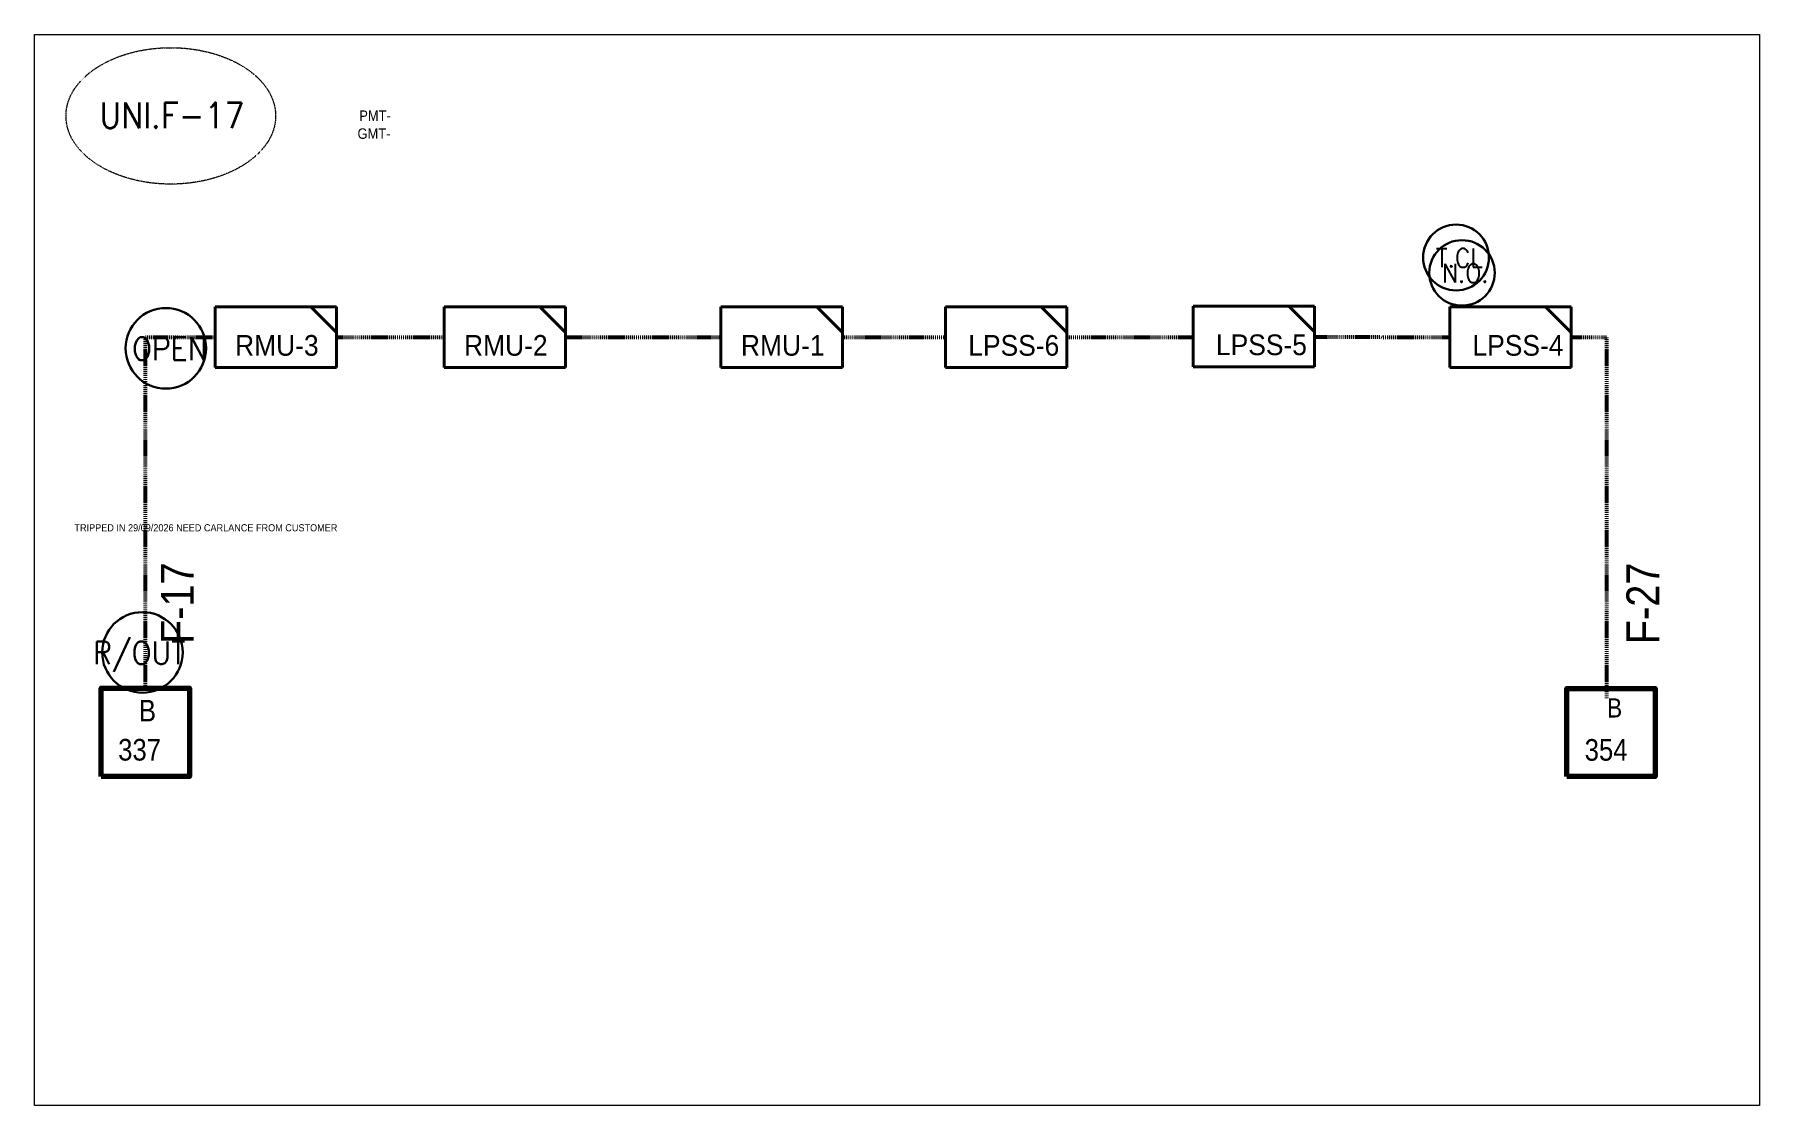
# Model space of a CAD drawing. Header units: metres. Extents: x 65984 to 144644, y -19036 to 23726.
# Drawn here: x 82099 to 83554, y -3476 to -2573 of the extents above; entities that cross this region are included whole.
import ezdxf
from ezdxf.enums import TextEntityAlignment as Align

# ---------------------------------------------------------------- set-up
doc = ezdxf.new("R2010")
doc.units = ezdxf.units.M
doc.header["$MEASUREMENT"] = 0
doc.linetypes.add('DGN Style 3', pattern=[0.013877, 0, -0.013877])
doc.linetypes.add('DGN Style 4', pattern=[1.6, 0.8, -0.4, 0, -0.4])
for name, color, linetype, lineweight in [('d_eos no', 121, 'Continuous', 40), ('d_switch', 95, 'Continuous', 40), ('d_tf no', 6, 'Continuous', 40), ('d_ug cable', 95, 'Continuous', 40), ('d_unit sub', 7, 'Continuous', 40), ('fedr no', 95, 'Continuous', 40), ('GRID STATION  04', 7, 'Continuous', 40), ('O H MAIN FEEDER', 4, 'Continuous', 100), ('SW N O', 114, 'Continuous', 30)]:
    doc.layers.add(name, color=color, linetype=linetype, lineweight=lineweight)
doc.styles.add('NASKHF', font='naskhf.shx', dxfattribs={"height": 8})
doc.styles.add('Style-Arial', font='arial.ttf')
doc.styles.add('Style-msdefault', font='msdefault.shx')
doc.styles.add('Style-STANDARD', font='STANDARD.shx')

msp = doc.modelspace()

# ---------------------------------------------------------------- texts
at = {"layer": 'd_eos no', "color": 7, "linetype": 'Continuous', "lineweight": 13, "style": 'Style-Arial', "width": 0.88}
for s, p in [('PMT-', (82373.2, -2636.7)), ('GMT-', (82371.7, -2651.8))]:
    msp.add_text(s, height=8.84, dxfattribs=at).set_placement(p, align=Align.TOP_LEFT)
at = {"layer": 'd_switch', "color": 2, "linetype": 'Continuous', "lineweight": 30, "style": 'Style-msdefault', "width": 0.9}
for s, p in [('F-17', (82205.8, -3086.9)), ('F-27', (83442, -3087))]:
    msp.add_text(s, height=27.8, rotation=90, dxfattribs=at).set_placement(p, align=Align.TOP_LEFT)
at = {"layer": 'd_tf no', "color": 6, "linetype": 'Continuous', "lineweight": 40, "char_height": 17.454, "attachment_point": 3, "style": 'NASKHF'}
for s, insert in [('\\Fmsdefault;\\H1x;\\W0.953514;RMU-3', (82338.9, -2826.2)), ('\\Fmsdefault;\\H1x;\\W0.953514;RMU-2', (82532, -2826.2)), ('\\Fmsdefault;\\H1x;\\W0.953514;RMU-1', (82765.6, -2826.2)), ('\\Fmsdefault;\\H1x;\\W0.953514;LPSS-6', (82963.6, -2826.2)), ('\\Fmsdefault;\\H1x;\\W0.953514;LPSS-5', (83172.5, -2825.7)), ('\\Fmsdefault;\\H1x;\\W0.953514;LPSS-4', (83388.9, -2826.2))]:
    msp.add_mtext(s, dxfattribs=dict(at, insert=insert))
at = {"layer": 'd_tf no', "color": 2, "linetype": 'Continuous', "lineweight": 40, "insert": (82354.7, -2985.8), "char_height": 6.019, "attachment_point": 3, "style": 'NASKHF'}
msp.add_mtext('\\Fmsdefault;\\H1x;\\W0.953514;TRIPPED IN 29/09/2026 NEED CARLANCE FROM CUSTOMER \\P', dxfattribs=at)
at = {"layer": 'fedr no', "color": 6, "linetype": 'Continuous', "lineweight": 40, "insert": (82215.1, -2640.8), "char_height": 21.45, "attachment_point": 5, "style": 'Style-STANDARD'}
msp.add_mtext('UNI.F-17', dxfattribs=at)
at = {"layer": 'GRID STATION  04', "color": 121, "linetype": 'Continuous', "lineweight": 70, "style": 'Style-msdefault', "width": 0.888889}
for s, height, p in [('B', 18.2, (82187.3, -3134)), ('B', 16.2, (83425.6, -3132.7)), ('337', 18.23, (82169.8, -3167)), ('354', 18.23, (83406.8, -3167.1))]:
    msp.add_text(s, height=height, dxfattribs=at).set_placement(p, align=Align.TOP_LEFT)

# ---------------------------------------------------------------- blocks, each defined once
blk = doc.blocks.new('*U983')
at = {"layer": 'd_unit sub', "color": 5, "linetype": 'Continuous', "lineweight": 40}
for p, q in [((-9.2, 4.61), (9.19, 4.61)), ((-9.2, -4.58), (-9.2, 4.61)), ((9.19, 0.73), (5.31, 4.61)), ((5.97, 4.61), (9.19, 4.61)), ((9.19, 4.61), (9.19, 1.4)), ((9.19, 4.61), (9.19, -4.58)), ((9.19, -4.58), (-9.2, -4.58))]:
    blk.add_line(p, q, dxfattribs=at)
blk = doc.blocks.new('*U892')
at = {"layer": 'SW N O', "color": 3}
blk.add_circle((0, 0.01), 16.84, dxfattribs=at)
at = {"layer": 'SW N O', "color": 3, "style": 'Style-STANDARD'}
blk.add_text('N.O.', height=9.6, dxfattribs=at).set_placement((1.68, -0.17), align=Align.MIDDLE_CENTER)
blk = doc.blocks.new('*U3989')
at = {"layer": 'SW N O', "color": 1}
blk.add_circle((0, 0.01), 16.84, dxfattribs=at)
at = {"layer": 'SW N O', "color": 1, "style": 'Style-STANDARD'}
blk.add_text('T.CL', height=9.6, dxfattribs=at).set_placement((1.68, -0.17), align=Align.MIDDLE_CENTER)
blk = doc.blocks.new('*U4339')
at = {"layer": 'SW N O', "color": 5}
blk.add_circle((0, 0.01), 16.84, dxfattribs=at)
at = {"layer": 'SW N O', "color": 5, "style": 'Style-STANDARD'}
blk.add_text('OPEN', height=9.6, dxfattribs=at).set_placement((1.68, -0.17), align=Align.MIDDLE_CENTER)
blk = doc.blocks.new('*U4412')
at = {"layer": 'SW N O', "color": 2}
blk.add_circle((0, 0.01), 16.84, dxfattribs=at)
at = {"layer": 'SW N O', "color": 2, "style": 'Style-STANDARD'}
blk.add_text('R/OUT ', height=9.6, dxfattribs=at).set_placement((1.68, -0.17), align=Align.MIDDLE_CENTER)

# ---------------------------------------------------------------- linework, layer by layer
at = {"layer": 'd_ug cable', "color": 11, "linetype": 'DGN Style 4', "lineweight": 53}
for p, q in [((82354, -2828.1), (82444.7, -2828.1)), ((82547.1, -2828.1), (82678.3, -2828.1)), ((82780.6, -2828.1), (82867.7, -2828.1)), ((82970.1, -2828.1), (83076.5, -2828.1)), ((83178.9, -2827.6), (83293, -2828.1)), ((83395.4, -2828.1), (83425.6, -2828.1)), ((83425.6, -3132.7), (83425.6, -2828.1))]:
    msp.add_line(p, q, dxfattribs=at)
at = {"layer": 'd_ug cable', "color": 11, "linetype": 'DGN Style 4', "lineweight": 53, "flags": 128}
msp.add_lwpolyline([(82192.8, -3124.2), (82192.8, -2828.1), (82251.6, -2828.1)], dxfattribs=at)
at = {"layer": 'fedr no', "color": 82, "linetype": 'DGN Style 3', "lineweight": 13, "true_color": 0x1dc70e}
msp.add_ellipse((82214.2, -2641.3), major_axis=(88.4, 0), ratio=0.651175, dxfattribs=at)
at = {"layer": 'GRID STATION  04', "color": 121, "linetype": 'Continuous', "lineweight": 70, "ltscale": 2.684012, "flags": 128}
for points in [[(82155.6, -3198.6), (82155.6, -3124.2), (82230, -3124.2), (82230, -3198.6)], [(83391.8, -3198.7), (83391.8, -3124.3), (83466.2, -3124.3), (83466.2, -3198.7)]]:
    msp.add_lwpolyline(points, close=True, dxfattribs=at)
at = {"layer": 'O H MAIN FEEDER', "color": 140, "lineweight": 13, "ltscale": 0.498271, "flags": 128}
msp.add_lwpolyline([(82099.2, -2572.6), (83554.3, -2572.6), (83554.3, -3476.3), (82099.2, -3476.3)], close=True, dxfattribs=at)

# ---------------------------------------------------------------- block references
at = {"layer": 'd_unit sub', "color": 5, "linetype": 'Continuous', "lineweight": 40, "xscale": 5.566837452838199, "yscale": 5.566837452838199, "zscale": 5.566837452838199}
for p in [(82302.8, -2828.2), (82495.9, -2828.2), (82729.5, -2828.2), (82918.9, -2828.2), (83127.8, -2827.6), (83344.2, -2828.2)]:
    msp.add_blockref('*U983', p, dxfattribs=at)
at = {"layer": 'SW N O', "color": 1, "xscale": 1.650281943534889, "yscale": 1.650281943534889, "zscale": 1.650281943534889}
msp.add_blockref('*U3989', (83298.3, -2760.8), dxfattribs=at)
at = {"layer": 'SW N O', "color": 3, "xscale": 1.640561819031225, "yscale": 1.640561819031225, "zscale": 1.640561819031225}
msp.add_blockref('*U892', (83303.3, -2773.8), dxfattribs=at)
at = {"layer": 'SW N O', "color": 5, "xscale": 2.017441226462966, "yscale": 2.017441226462966, "zscale": 2.017441226462966}
msp.add_blockref('*U4339', (82210, -2837.4), dxfattribs=at)
at = {"layer": 'SW N O', "color": 2, "xscale": 2.017441226462966, "yscale": 2.017441226462966, "zscale": 2.017441226462966}
msp.add_blockref('*U4412', (82190.3, -3094), dxfattribs=at)

msp.set_redraw_order([(e.dxf.handle, doc.entitydb.next_handle()) for e in msp.query("TEXT MTEXT ATTDEF DIMENSION ARC_DIMENSION")])  # texts and dimensions are drawn at this point

doc.saveas('drawing.dxf')
